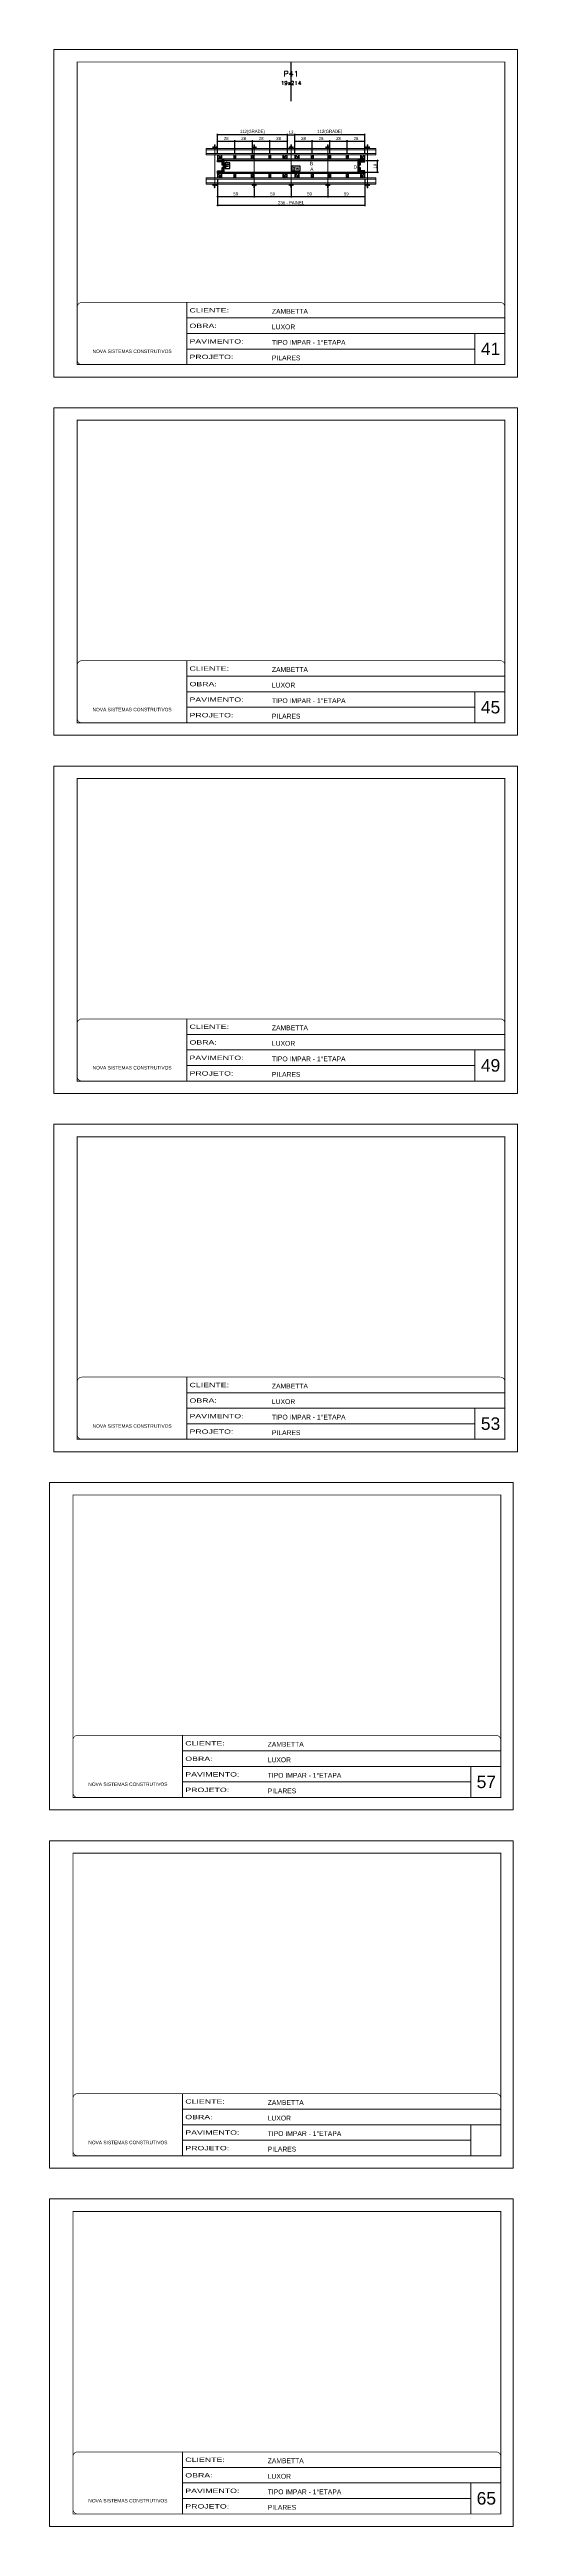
# Model space of a CAD drawing. Extents: x 14400 to 24104, y -21631 to 6985.
# Drawn here: x 14400 to 15898, y -12442 to -4501 of the extents above; entities that cross this region are included whole.
import ezdxf
from ezdxf.enums import TextEntityAlignment as Align

# ---------------------------------------------------------------- set-up
doc = ezdxf.new("R2010")
doc.units = 0
for name, pattern in [('CONTINUO', [0]), ('DASHED', [0.75, 0.5, -0.25]), ('HIDDEN', [0.375, 0.25, -0.125])]:
    doc.linetypes.add(name, pattern=pattern)
for name, color, linetype, lineweight in [('CARIMBO', 255, 'Continuous', 9), ('Folhas', 255, 'Continuous', 9), ('Hachura', 251, 'Continuous', 9), ('Madeira', 126, 'Continuous', 18), ('Perfil Metálico', 224, 'Continuous', 18), ('SARRAFO DE PRESSAO', 251, 'DASHED', 9), ('Texto Seção', 7, 'Continuous', 15)]:
    doc.layers.add(name, color=color, linetype=linetype, lineweight=lineweight)
for name, color, linetype in [('CHAPA', 1, 'Continuous'), ('COTA', 241, 'Continuous'), ('SARRAFO', 251, 'Continuous'), ('Texto de Titulo', 7, 'Continuous'), ('Texto Qtd Sarr', 242, 'Continuous'), ('TEXTO_GERAL', 7, 'Continuous')]:
    doc.layers.add(name, color=color, linetype=linetype)
doc.styles.add('ARIAL', font='arial.ttf')
doc.styles.add('COTA TECNICA 2X', font='techl___.ttf', dxfattribs={"height": 10})
doc.styles.add('ROMANS', font='romans.shx')
doc.styles.add('Tecnologia', font='')
doc.styles.get('Tecnologia').set_extended_font_data('Forgotten Futurist')
doc.dimstyles.new('SECAO PILAR', dxfattribs={"dimtxt": 10, "dimasz": 3, "dimexe": 3, "dimexo": 3, "dimgap": 3, "dimtad": 1, "dimdec": 1, "dimlfac": 0.5, "dimzin": 12, "dimdsep": 46, "dimtxsty": 'COTA TECNICA 2X', "dimblk1": 'OBLIQUE', "dimblk2": 'OBLIQUE', "dimsah": 1, "dimcen": 0.9, "dimclrd": 256, "dimclre": 256, "dimclrt": 256, "dimadec": 1, "dimazin": 3, "dimtfac": 1, "dimtdec": 1, "dimtmove": 0, "dimatfit": 3, "dimfxl": 1, "dimtolj": 1, "dimtzin": 12, "dimarcsym": 0})
doc.dimstyles.new('SECÇÃO 2', dxfattribs={"dimtxt": 7, "dimasz": 6, "dimexe": 0.18, "dimexo": 2, "dimgap": -4, "dimtad": 3, "dimdec": 1, "dimlfac": 0.5, "dimzin": 12, "dimdsep": 46, "dimtxsty": 'ROMANS', "dimblk": 'ARCHTICK', "dimcen": 0.09, "dimse1": 1, "dimse2": 1, "dimsd1": 1, "dimsd2": 1, "dimclrd": 180, "dimclre": 5, "dimclrt": 1, "dimadec": 0, "dimazin": 3, "dimtfac": 1, "dimtdec": 1, "dimtofl": 0, "dimtmove": 0, "dimatfit": 3, "dimldrblk": 'ARCHTICK', "dimfxl": 1, "dimtolj": 1, "dimtzin": 0, "dimarcsym": 0})

# ---------------------------------------------------------------- blocks, each defined once
blk = doc.blocks.new('9999999999')
at = {"color": 30, "linetype": 'CONTINUO'}
for p, q in [((98564.6, 34230.2), (98564.6, 34429.4)), ((98564.6, 34379.6), (99584, 34379.6)), ((98564.6, 34329.8), (99488, 34329.8)), ((99584, 34329.8), (99488, 34329.8)), ((99488, 34329.8), (99488, 34230.2)), ((98564.6, 34280), (99488, 34280))]:
    blk.add_line(p, q, dxfattribs=at)
at = {"color": 30, "linetype": 'CONTINUO', "const_width": 2}
blk.add_lwpolyline([(99584, 34230.2), (99584, 34414.4, 0.414214), (99569, 34429.4), (98229, 34429.4, 0.414214), (98214, 34414.4), (98214, 34245.2, 0.414214), (98229, 34230.2), (99584, 34230.2)], format="xyb", dxfattribs=at)
at = {"layer": 'Folhas'}
blk.add_lwpolyline([(98139, 34190.2), (99624, 34190.2), (99624, 35240.2), (98139, 35240.2)], close=True, dxfattribs=at)
at = {"layer": 'Folhas', "color": 30, "const_width": 3}
blk.add_lwpolyline([(98214, 34230.2), (99584, 34230.2), (99584, 35200.2), (98214, 35200.2)], close=True, dxfattribs=at)
at = {"color": 7, "linetype": 'Continuous', "ltscale": 5, "style": 'ARIAL'}
for s, height, p in [('ZAMBETTA', 15.48, (98837.7, 34393.1)), ('TIPO IMPAR - 1°ETAPA', 15.483, (98837.7, 34293.5)), ('LUXOR', 15.48, (98837.7, 34343.3)), ('NOVA SISTEMAS CONSTRUTIVOS', 11.059, (98263.2, 34267.2)), ('PILARES', 15.48, (98837.7, 34243.7))]:
    blk.add_text(s, height=height, dxfattribs=at).set_placement(p)
at = {"layer": 'Folhas', "color": 7, "style": 'Tecnologia', "width": 1.5}
for s, p in [('CLIENTE:', (98573.7, 34397.2)), ('OBRA:', (98573.7, 34347.3)), ('PAVIMENTO:', (98573.7, 34297.5)), ('PROJETO:', (98573.7, 34247.7))]:
    blk.add_text(s, height=14, dxfattribs=at).set_placement(p)
blk = doc.blocks.new('*D1598')
at = {"layer": 'COTA', "color": 180, "lineweight": -2, "transparency": 16777216}
for p, q in [((14976.9, -4864.2), (14961.9, -4864.2)), ((14961.9, -4864.2), (14961.9, -4882.2)), ((14961.9, -4882.2), (14976.9, -4882.2)), ((14976.9, -4882.2), (14976.9, -4864.2))]:
    blk.add_line(p, q, dxfattribs=at)
at = {"layer": 'Defpoints', "color": 0, "transparency": 16777216}
for p in [(14976.8, -4856.3), (14976.8, -4894.3), (14980.9, -4894.3)]:
    blk.add_point(p, dxfattribs=at)
at = {"layer": 'COTA', "color": 1, "transparency": 16777216, "insert": (14969.4, -4873.2), "char_height": 7, "attachment_point": 5, "rotation": 90, "style": 'ROMANS'}
blk.add_mtext('\\A1;19', dxfattribs=at)
blk = doc.blocks.new('_ArchTick')
at = {"color": 0, "linetype": 'ByBlock', "const_width": 0.15}
blk.add_lwpolyline([(-0.5, -0.5), (0.5, 0.5)], dxfattribs=at)
blk = doc.blocks.new('*D1599')
at = {"layer": 'COTA', "color": 180, "lineweight": -2, "transparency": 16777216}
for p, q in [((15202.1, -4875.3), (15175.8, -4875.3)), ((15175.8, -4875.3), (15175.8, -4890.3)), ((15175.8, -4890.3), (15202.1, -4890.3)), ((15202.1, -4890.3), (15202.1, -4875.3))]:
    blk.add_line(p, q, dxfattribs=at)
at = {"layer": 'Defpoints', "color": 0, "transparency": 16777216}
for p in [(14959.5, -4894.3), (15387.5, -4894.3), (15387.5, -4894.3)]:
    blk.add_point(p, dxfattribs=at)
at = {"layer": 'COTA', "color": 1, "transparency": 16777216, "insert": (15189, -4882.8), "char_height": 7, "attachment_point": 5, "style": 'ROMANS'}
blk.add_mtext('\\A1;214', dxfattribs=at)
blk = doc.blocks.new('_Oblique')
at = {"color": 0, "linetype": 'ByBlock', "lineweight": -2}
blk.add_line((-0.5, -0.5), (0.5, 0.5), dxfattribs=at)
blk = doc.blocks.new('*D1600')
at = {"layer": 'COTA', "lineweight": -2, "transparency": 16777216}
for p, q in [((14937.5, -4915.3), (14937.5, -5003.4)), ((15409.5, -4915.2), (15409.5, -5003.4)), ((14937.5, -5000.4), (15409.5, -5000.4))]:
    blk.add_line(p, q, dxfattribs=at)
at = {"layer": 'Defpoints', "color": 0, "transparency": 16777216}
for p in [(14937.5, -4912.3), (15409.5, -4912.2), (15409.5, -5000.4)]:
    blk.add_point(p, dxfattribs=at)
at = {"layer": 'COTA', "lineweight": -2, "transparency": 16777216, "xscale": 3, "yscale": 3, "zscale": 3, "rotation": 180}
blk.add_blockref('_Oblique', (14937.5, -5000.4), dxfattribs=at)
at = {"layer": 'COTA', "lineweight": -2, "transparency": 16777216, "xscale": 3, "yscale": 3, "zscale": 3}
blk.add_blockref('_Oblique', (15409.5, -5000.4), dxfattribs=at)
at = {"layer": 'COTA', "transparency": 16777216, "insert": (15173.5, -4992.2), "char_height": 10, "attachment_point": 5, "style": 'COTA TECNICA 2X'}
blk.add_mtext('\\A1;236 - PAINEL', dxfattribs=at)
blk = doc.blocks.new('*D1601')
at = {"layer": 'COTA', "lineweight": -2, "transparency": 16777216}
for p, q in [((14937.5, -4915.3), (14937.5, -4975)), ((14937.5, -4972), (15055.5, -4972)), ((15055.5, -4947), (15055.5, -4975))]:
    blk.add_line(p, q, dxfattribs=at)
at = {"layer": 'Defpoints', "color": 0, "transparency": 16777216}
for p in [(14937.5, -4912.3), (15055.5, -4944), (15055.5, -4972)]:
    blk.add_point(p, dxfattribs=at)
at = {"layer": 'COTA', "lineweight": -2, "transparency": 16777216, "xscale": 3, "yscale": 3, "zscale": 3, "rotation": 180}
blk.add_blockref('_Oblique', (14937.5, -4972), dxfattribs=at)
at = {"layer": 'COTA', "lineweight": -2, "transparency": 16777216, "xscale": 3, "yscale": 3, "zscale": 3}
blk.add_blockref('_Oblique', (15055.5, -4972), dxfattribs=at)
at = {"layer": 'COTA', "transparency": 16777216, "insert": (14996.5, -4963.9), "char_height": 10, "attachment_point": 5, "style": 'COTA TECNICA 2X'}
blk.add_mtext('\\A1;59', dxfattribs=at)
blk = doc.blocks.new('*D1602')
at = {"layer": 'COTA', "lineweight": -2, "transparency": 16777216}
for p, q in [((15409.5, -4915.3), (15409.5, -4975)), ((15291.5, -4947), (15291.5, -4975)), ((15291.5, -4972), (15409.5, -4972))]:
    blk.add_line(p, q, dxfattribs=at)
at = {"layer": 'Defpoints', "color": 0, "transparency": 16777216}
for p in [(15409.5, -4912.3), (15291.5, -4944), (15409.5, -4972)]:
    blk.add_point(p, dxfattribs=at)
at = {"layer": 'COTA', "lineweight": -2, "transparency": 16777216, "xscale": 3, "yscale": 3, "zscale": 3, "rotation": 180}
blk.add_blockref('_Oblique', (15291.5, -4972), dxfattribs=at)
at = {"layer": 'COTA', "lineweight": -2, "transparency": 16777216, "xscale": 3, "yscale": 3, "zscale": 3}
blk.add_blockref('_Oblique', (15409.5, -4972), dxfattribs=at)
at = {"layer": 'COTA', "transparency": 16777216, "insert": (15350.5, -4963.9), "char_height": 10, "attachment_point": 5, "style": 'COTA TECNICA 2X'}
blk.add_mtext('\\A1;59', dxfattribs=at)
blk = doc.blocks.new('C')
at = {"layer": 'Hachura', "color": 0}
for p, q in [((0, 3.2), (0, -3.2)), ((0.4, 3.2), (0, 3.2)), ((0.5, 3.2), (0, 3.2)), ((0.5, 3), (0, 3)), ((0.5, 2.9), (0, 2.9)), ((0, 2.7), (0, -1.2)), ((0.5, 2.6), (0, 2.6)), ((0.5, 2.2), (0, 2.2)), ((0.5, 1.5), (0, 1.5)), ((0.4, 0.5), (0.2, 0.5)), ((0.4, -3.2), (0.4, 3.2)), ((0.4, 3.2), (2.6, 3.2)), ((1.7, 1), (0.4, 1)), ((1.5, 0.1), (0.4, 0.1)), ((1.4, 1.9), (1.4, 1)), ((2.6, 2.4), (1.5, 2.1)), ((1.7, -1), (1.7, 1)), ((1.7, 1), (1.7, 0.8)), ((1.7, 1), (1.7, 0.8)), ((1.7, 0.8), (3.4, 0.8)), ((3.4, 0.4), (1.7, 0.4)), ((2.6, 3.2), (2.6, 2.4)), ((3.3, 0.8), (3.3, -0.8)), ((3.4, 0.8), (3.4, -0.8)), ((3.7, 0.4), (3.4, 0.4)), ((3.8, -0.5), (3.4, 0.4)), ((3.4, 0.1), (3.7, -0.6)), ((3.7, 0.5), (4.3, -0.6)), ((3.7, 0.4), (4.2, -0.5)), ((4.4, -0.6), (3.8, 0.5)), ((4.2, 0.4), (3.9, 0.4)), ((4.4, -0.5), (3.9, 0.4)), ((4.2, 0.4), (4.3, 0.4)), ((4.3, 0.5), (4.8, -0.6)), ((4.3, 0.4), (4.7, -0.5)), ((5, -0.6), (4.4, 0.5)), ((4.5, 0.4), (4.8, 0.4)), ((5, -0.5), (4.5, 0.4)), ((4.8, 0.4), (5.3, -0.5)), ((4.9, 0.5), (5.4, -0.6)), ((5.5, -0.6), (5, 0.5)), ((5.6, -0.5), (5.1, 0.4)), ((5.4, 0.4), (5.1, 0.4)), ((5.6, -0.5), (5.1, 0.4)), ((5.4, 0.4), (5.7, -0.2)), ((5.5, 0.5), (5.7, -0.1)), ((5.7, 0.2), (5.6, 0.5)), ((5.7, 0.3), (5.7, 0.4)), ((5.7, 0.4), (5.7, 0.4)), ((5.7, 0.4), (5.9, 0.3)), ((5.7, 0.4), (5.7, -0.5)), ((5.9, -0.4), (5.9, 0.3)), ((0.4, 0), (0, 0)), ((0.5, -1.5), (0, -1.5)), ((0.5, -2.2), (0, -2.2)), ((0.5, -2.6), (0, -2.6)), ((0.5, -2.9), (0, -2.9)), ((0.5, -3), (0, -3)), ((0, -3.2), (2.6, -3.2)), ((0.5, -3.2), (0, -3.2)), ((0.1, -0.5), (0.3, -0.5)), ((0.3, -0.5), (0.4, -0.5)), ((0.4, 0), (0.4, -1)), ((0.4, -0.2), (1.5, -0.2)), ((0.4, -0.6), (0.4, -0.3)), ((0.4, -3.2), (0.4, -0.6)), ((0.4, -1), (1.7, -1)), ((1.4, -1.9), (1.4, -1)), ((2.6, -2.4), (1.5, -2.1)), ((3.4, -0.3), (1.7, -0.3)), ((3.4, -0.8), (1.7, -0.8)), ((2.6, -3.2), (2.6, -2.4)), ((3.4, -0.1), (3.6, -0.5)), ((3.4, -0.5), (3.6, -0.5)), ((3.8, -0.5), (4.2, -0.5)), ((4.4, -0.5), (4.7, -0.5)), ((4.6, -0.5), (4.7, -0.5)), ((5, -0.5), (5.3, -0.5)), ((5.6, -0.5), (5.7, -0.5)), ((5.7, -0.5), (5.9, -0.4)), ((5.7, -0.5), (5.7, -0.5))]:
    blk.add_line(p, q, dxfattribs=at)
for centre, radius, start, end in [((1.5, 1.9), 0.161, 104.7436, 180), ((1.4, 0), 0.129, 272.695, 87.305), ((3.8, 0.4), 0.143, 25.5688, 154.4312), ((4.4, 0.4), 0.143, 25.5688, 154.4312), ((5, 0.4), 0.143, 25.5688, 154.4312), ((5.5, 0.4), 0.143, 25.5688, 154.4312), ((0.2, -0.4), 0.174, 221.744, 317.8592), ((1.5, -1.9), 0.161, 180, 255.2564), ((3.7, -0.4), 0.174, 222.1408, 318.256), ((4.3, -0.4), 0.174, 222.1408, 318.256), ((4.9, -0.4), 0.174, 222.1408, 318.256), ((5.4, -0.4), 0.174, 222.1408, 318.256), ((5.6, -0.4), 0.174, 317.8592, 318.256)]:
    blk.add_arc(centre, radius, start, end, dxfattribs=at)
blk = doc.blocks.new('*D1611')
at = {"layer": 'COTA', "lineweight": -2, "transparency": 16777216}
for p, q in [((15173.5, -4947), (15173.5, -4975)), ((15173.5, -4972), (15291.5, -4972)), ((15291.5, -4947), (15291.5, -4975))]:
    blk.add_line(p, q, dxfattribs=at)
at = {"layer": 'Defpoints', "color": 0, "transparency": 16777216}
for p in [(15173.5, -4944), (15291.5, -4944), (15291.5, -4972)]:
    blk.add_point(p, dxfattribs=at)
at = {"layer": 'COTA', "lineweight": -2, "transparency": 16777216, "xscale": 3, "yscale": 3, "zscale": 3, "rotation": 180}
blk.add_blockref('_Oblique', (15173.5, -4972), dxfattribs=at)
at = {"layer": 'COTA', "lineweight": -2, "transparency": 16777216, "xscale": 3, "yscale": 3, "zscale": 3}
blk.add_blockref('_Oblique', (15291.5, -4972), dxfattribs=at)
at = {"layer": 'COTA', "transparency": 16777216, "insert": (15232.5, -4963.9), "char_height": 10, "attachment_point": 5, "style": 'COTA TECNICA 2X'}
blk.add_mtext('\\A1;59', dxfattribs=at)
blk = doc.blocks.new('*D1612')
at = {"layer": 'COTA', "lineweight": -2, "transparency": 16777216}
for p, q in [((15412.5, -4856.3), (15453.8, -4856.3)), ((15412.5, -4894.3), (15453.8, -4894.3)), ((15450.8, -4894.3), (15450.8, -4856.3))]:
    blk.add_line(p, q, dxfattribs=at)
at = {"layer": 'Defpoints', "color": 0, "transparency": 16777216}
for p in [(15409.5, -4856.3), (15409.5, -4894.3), (15450.8, -4856.3)]:
    blk.add_point(p, dxfattribs=at)
at = {"layer": 'COTA', "lineweight": -2, "transparency": 16777216, "xscale": 3, "yscale": 3, "zscale": 3}
for p, rotation in [((15450.8, -4856.3), 90), ((15450.8, -4894.3), 270)]:
    blk.add_blockref('_Oblique', p, dxfattribs=dict(at, rotation=rotation))
at = {"layer": 'COTA', "transparency": 16777216, "insert": (15442.7, -4875.3), "char_height": 10, "attachment_point": 5, "rotation": 90, "style": 'COTA TECNICA 2X'}
blk.add_mtext('\\A1;19', dxfattribs=at)
blk = doc.blocks.new('*D1613')
at = {"layer": 'COTA', "lineweight": -2, "transparency": 16777216}
for p, q in [((15055.5, -4947), (15055.5, -4975)), ((15055.5, -4972), (15173.5, -4972)), ((15173.5, -4947), (15173.5, -4975))]:
    blk.add_line(p, q, dxfattribs=at)
at = {"layer": 'Defpoints', "color": 0, "transparency": 16777216}
for p in [(15055.5, -4944), (15173.5, -4944), (15173.5, -4972)]:
    blk.add_point(p, dxfattribs=at)
at = {"layer": 'COTA', "lineweight": -2, "transparency": 16777216, "xscale": 3, "yscale": 3, "zscale": 3, "rotation": 180}
blk.add_blockref('_Oblique', (15055.5, -4972), dxfattribs=at)
at = {"layer": 'COTA', "lineweight": -2, "transparency": 16777216, "xscale": 3, "yscale": 3, "zscale": 3}
blk.add_blockref('_Oblique', (15173.5, -4972), dxfattribs=at)
at = {"layer": 'COTA', "transparency": 16777216, "insert": (15114.5, -4963.9), "char_height": 10, "attachment_point": 5, "style": 'COTA TECNICA 2X'}
blk.add_mtext('\\A1;59', dxfattribs=at)
blk = doc.blocks.new('PONTALETE')
at = {"layer": 'Madeira'}
for q in [(2.7, 7), (7, 5.8), (7, 1.7)]:
    blk.add_line((0, 0), q, dxfattribs=at)
blk.add_lwpolyline([(0, 0), (7, 0), (7, 7), (0, 7)], close=True, dxfattribs=at)
for centre, radius, start, end in [((2, 0.1), 6.23, 37.2818, 109.0913), ((1.1, 0.9), 3.19, 343.603, 109.9847), ((-0.2, -0.8), 3.09, 14.6322, 86.0383)]:
    blk.add_arc(centre, radius, start, end, dxfattribs=at)
blk = doc.blocks.new('MEIO PONTALETE')
at = {"layer": 'Madeira'}
for q in [(2.7, 7), (3.5, 2.9), (3.5, 0.9)]:
    blk.add_line((0, 0), q, dxfattribs=at)
blk.add_lwpolyline([(0, 0), (3.5, 0), (3.5, 7), (0, 7)], close=True, dxfattribs=at)
for centre, radius, start, end in [((2, 0.1), 6.23, 76.4499, 109.0913), ((1.1, 0.9), 3.19, 40.9063, 109.9847), ((-0.2, -0.8), 3.09, 14.6322, 86.0383)]:
    blk.add_arc(centre, radius, start, end, dxfattribs=at)
blk = doc.blocks.new('*D1603')
at = {"layer": 'COTA', "lineweight": -2, "transparency": 16777216}
for p, q in [((15185.5, -4835.3), (15185.5, -4791.3)), ((15185.5, -4794.3), (15241.5, -4794.3)), ((15241.5, -4835.3), (15241.5, -4791.3))]:
    blk.add_line(p, q, dxfattribs=at)
at = {"layer": 'Defpoints', "color": 0, "transparency": 16777216}
for p in [(15185.5, -4838.3), (15241.5, -4794.3), (15241.5, -4838.3)]:
    blk.add_point(p, dxfattribs=at)
at = {"layer": 'COTA', "lineweight": -2, "transparency": 16777216, "xscale": 3, "yscale": 3, "zscale": 3, "rotation": 180}
blk.add_blockref('_Oblique', (15185.5, -4794.3), dxfattribs=at)
at = {"layer": 'COTA', "lineweight": -2, "transparency": 16777216, "xscale": 3, "yscale": 3, "zscale": 3}
blk.add_blockref('_Oblique', (15241.5, -4794.3), dxfattribs=at)
at = {"layer": 'COTA', "transparency": 16777216, "insert": (15213.5, -4786.2), "char_height": 10, "attachment_point": 5, "style": 'COTA TECNICA 2X'}
blk.add_mtext('\\A1;28', dxfattribs=at)
blk = doc.blocks.new('*D1604')
at = {"layer": 'COTA', "lineweight": -2, "transparency": 16777216}
for p, q in [((15185.5, -4835.3), (15185.5, -4771.1)), ((15409.5, -4774.1), (15185.5, -4774.1)), ((15409.5, -4835.3), (15409.5, -4771.1))]:
    blk.add_line(p, q, dxfattribs=at)
at = {"layer": 'Defpoints', "color": 0, "transparency": 16777216}
for p in [(15185.5, -4774.1), (15185.5, -4838.3), (15409.5, -4838.3)]:
    blk.add_point(p, dxfattribs=at)
at = {"layer": 'COTA', "lineweight": -2, "transparency": 16777216, "xscale": 3, "yscale": 3, "zscale": 3, "rotation": 180}
blk.add_blockref('_Oblique', (15185.5, -4774.1), dxfattribs=at)
at = {"layer": 'COTA', "lineweight": -2, "transparency": 16777216, "xscale": 3, "yscale": 3, "zscale": 3}
blk.add_blockref('_Oblique', (15409.5, -4774.1), dxfattribs=at)
at = {"layer": 'COTA', "transparency": 16777216, "insert": (15297.5, -4764.9), "char_height": 10, "attachment_point": 5, "style": 'COTA TECNICA 2X'}
blk.add_mtext('\\A1;112(GRADE)', dxfattribs=at)
blk = doc.blocks.new('*D1614')
at = {"layer": 'COTA', "lineweight": -2, "transparency": 16777216}
for p, q in [((15241.5, -4835.3), (15241.5, -4791.3)), ((15241.5, -4794.3), (15297.5, -4794.3)), ((15297.5, -4835.3), (15297.5, -4791.3))]:
    blk.add_line(p, q, dxfattribs=at)
at = {"layer": 'Defpoints', "color": 0, "transparency": 16777216}
for p in [(15241.5, -4838.3), (15297.5, -4794.3), (15297.5, -4838.3)]:
    blk.add_point(p, dxfattribs=at)
at = {"layer": 'COTA', "lineweight": -2, "transparency": 16777216, "xscale": 3, "yscale": 3, "zscale": 3, "rotation": 180}
blk.add_blockref('_Oblique', (15241.5, -4794.3), dxfattribs=at)
at = {"layer": 'COTA', "lineweight": -2, "transparency": 16777216, "xscale": 3, "yscale": 3, "zscale": 3}
blk.add_blockref('_Oblique', (15297.5, -4794.3), dxfattribs=at)
at = {"layer": 'COTA', "transparency": 16777216, "insert": (15269.5, -4786.2), "char_height": 10, "attachment_point": 5, "style": 'COTA TECNICA 2X'}
blk.add_mtext('\\A1;28', dxfattribs=at)
blk = doc.blocks.new('*D1615')
at = {"layer": 'COTA', "lineweight": -2, "transparency": 16777216}
for p, q in [((15297.5, -4835.3), (15297.5, -4791.3)), ((15297.5, -4794.3), (15353.5, -4794.3)), ((15353.5, -4835.3), (15353.5, -4791.3))]:
    blk.add_line(p, q, dxfattribs=at)
at = {"layer": 'Defpoints', "color": 0, "transparency": 16777216}
for p in [(15297.5, -4838.3), (15353.5, -4794.3), (15353.5, -4838.3)]:
    blk.add_point(p, dxfattribs=at)
at = {"layer": 'COTA', "lineweight": -2, "transparency": 16777216, "xscale": 3, "yscale": 3, "zscale": 3, "rotation": 180}
blk.add_blockref('_Oblique', (15297.5, -4794.3), dxfattribs=at)
at = {"layer": 'COTA', "lineweight": -2, "transparency": 16777216, "xscale": 3, "yscale": 3, "zscale": 3}
blk.add_blockref('_Oblique', (15353.5, -4794.3), dxfattribs=at)
at = {"layer": 'COTA', "transparency": 16777216, "insert": (15325.5, -4786.2), "char_height": 10, "attachment_point": 5, "style": 'COTA TECNICA 2X'}
blk.add_mtext('\\A1;28', dxfattribs=at)
blk = doc.blocks.new('*D1616')
at = {"layer": 'COTA', "lineweight": -2, "transparency": 16777216}
for p, q in [((15353.5, -4835.3), (15353.5, -4791.3)), ((15353.5, -4794.3), (15409.5, -4794.3)), ((15409.5, -4835.3), (15409.5, -4791.3))]:
    blk.add_line(p, q, dxfattribs=at)
at = {"layer": 'Defpoints', "color": 0, "transparency": 16777216}
for p in [(15353.5, -4838.3), (15409.5, -4794.3), (15409.5, -4838.3)]:
    blk.add_point(p, dxfattribs=at)
at = {"layer": 'COTA', "lineweight": -2, "transparency": 16777216, "xscale": 3, "yscale": 3, "zscale": 3, "rotation": 180}
blk.add_blockref('_Oblique', (15353.5, -4794.3), dxfattribs=at)
at = {"layer": 'COTA', "lineweight": -2, "transparency": 16777216, "xscale": 3, "yscale": 3, "zscale": 3}
blk.add_blockref('_Oblique', (15409.5, -4794.3), dxfattribs=at)
at = {"layer": 'COTA', "transparency": 16777216, "insert": (15381.5, -4786.2), "char_height": 10, "attachment_point": 5, "style": 'COTA TECNICA 2X'}
blk.add_mtext('\\A1;28', dxfattribs=at)
blk = doc.blocks.new('*D1605')
at = {"layer": 'COTA', "lineweight": -2, "transparency": 16777216}
for p, q in [((14937.5, -4835.3), (14937.5, -4791.3)), ((14937.5, -4794.3), (14993.5, -4794.3)), ((14993.5, -4835.3), (14993.5, -4791.3))]:
    blk.add_line(p, q, dxfattribs=at)
at = {"layer": 'Defpoints', "color": 0, "transparency": 16777216}
for p in [(14937.5, -4838.3), (14993.5, -4794.3), (14993.5, -4838.3)]:
    blk.add_point(p, dxfattribs=at)
at = {"layer": 'COTA', "lineweight": -2, "transparency": 16777216, "xscale": 3, "yscale": 3, "zscale": 3, "rotation": 180}
blk.add_blockref('_Oblique', (14937.5, -4794.3), dxfattribs=at)
at = {"layer": 'COTA', "lineweight": -2, "transparency": 16777216, "xscale": 3, "yscale": 3, "zscale": 3}
blk.add_blockref('_Oblique', (14993.5, -4794.3), dxfattribs=at)
at = {"layer": 'COTA', "transparency": 16777216, "insert": (14965.5, -4786.2), "char_height": 10, "attachment_point": 5, "style": 'COTA TECNICA 2X'}
blk.add_mtext('\\A1;28', dxfattribs=at)
blk = doc.blocks.new('*D1606')
at = {"layer": 'COTA', "lineweight": -2, "transparency": 16777216}
for p, q in [((14937.5, -4835.3), (14937.5, -4771.1)), ((15161.5, -4774.1), (14937.5, -4774.1)), ((15161.5, -4835.3), (15161.5, -4771.1))]:
    blk.add_line(p, q, dxfattribs=at)
at = {"layer": 'Defpoints', "color": 0, "transparency": 16777216}
for p in [(14937.5, -4774.1), (14937.5, -4838.3), (15161.5, -4838.3)]:
    blk.add_point(p, dxfattribs=at)
at = {"layer": 'COTA', "lineweight": -2, "transparency": 16777216, "xscale": 3, "yscale": 3, "zscale": 3, "rotation": 180}
blk.add_blockref('_Oblique', (14937.5, -4774.1), dxfattribs=at)
at = {"layer": 'COTA', "lineweight": -2, "transparency": 16777216, "xscale": 3, "yscale": 3, "zscale": 3}
blk.add_blockref('_Oblique', (15161.5, -4774.1), dxfattribs=at)
at = {"layer": 'COTA', "transparency": 16777216, "insert": (15049.5, -4764.9), "char_height": 10, "attachment_point": 5, "style": 'COTA TECNICA 2X'}
blk.add_mtext('\\A1;112(GRADE)', dxfattribs=at)
blk = doc.blocks.new('*D1617')
at = {"layer": 'COTA', "lineweight": -2, "transparency": 16777216}
for p, q in [((14993.5, -4835.3), (14993.5, -4791.3)), ((14993.5, -4794.3), (15049.5, -4794.3)), ((15049.5, -4835.3), (15049.5, -4791.3))]:
    blk.add_line(p, q, dxfattribs=at)
at = {"layer": 'Defpoints', "color": 0, "transparency": 16777216}
for p in [(14993.5, -4838.3), (15049.5, -4794.3), (15049.5, -4838.3)]:
    blk.add_point(p, dxfattribs=at)
at = {"layer": 'COTA', "lineweight": -2, "transparency": 16777216, "xscale": 3, "yscale": 3, "zscale": 3, "rotation": 180}
blk.add_blockref('_Oblique', (14993.5, -4794.3), dxfattribs=at)
at = {"layer": 'COTA', "lineweight": -2, "transparency": 16777216, "xscale": 3, "yscale": 3, "zscale": 3}
blk.add_blockref('_Oblique', (15049.5, -4794.3), dxfattribs=at)
at = {"layer": 'COTA', "transparency": 16777216, "insert": (15021.5, -4786.2), "char_height": 10, "attachment_point": 5, "style": 'COTA TECNICA 2X'}
blk.add_mtext('\\A1;28', dxfattribs=at)
blk = doc.blocks.new('*D1618')
at = {"layer": 'COTA', "lineweight": -2, "transparency": 16777216}
for p, q in [((15049.5, -4835.3), (15049.5, -4791.3)), ((15049.5, -4794.3), (15105.5, -4794.3)), ((15105.5, -4835.3), (15105.5, -4791.3))]:
    blk.add_line(p, q, dxfattribs=at)
at = {"layer": 'Defpoints', "color": 0, "transparency": 16777216}
for p in [(15049.5, -4838.3), (15105.5, -4794.3), (15105.5, -4838.3)]:
    blk.add_point(p, dxfattribs=at)
at = {"layer": 'COTA', "lineweight": -2, "transparency": 16777216, "xscale": 3, "yscale": 3, "zscale": 3, "rotation": 180}
blk.add_blockref('_Oblique', (15049.5, -4794.3), dxfattribs=at)
at = {"layer": 'COTA', "lineweight": -2, "transparency": 16777216, "xscale": 3, "yscale": 3, "zscale": 3}
blk.add_blockref('_Oblique', (15105.5, -4794.3), dxfattribs=at)
at = {"layer": 'COTA', "transparency": 16777216, "insert": (15077.5, -4786.2), "char_height": 10, "attachment_point": 5, "style": 'COTA TECNICA 2X'}
blk.add_mtext('\\A1;28', dxfattribs=at)
blk = doc.blocks.new('*D1619')
at = {"layer": 'COTA', "lineweight": -2, "transparency": 16777216}
for p, q in [((15105.5, -4835.3), (15105.5, -4791.3)), ((15105.5, -4794.3), (15161.5, -4794.3)), ((15161.5, -4835.3), (15161.5, -4791.3))]:
    blk.add_line(p, q, dxfattribs=at)
at = {"layer": 'Defpoints', "color": 0, "transparency": 16777216}
for p in [(15105.5, -4838.3), (15161.5, -4794.3), (15161.5, -4838.3)]:
    blk.add_point(p, dxfattribs=at)
at = {"layer": 'COTA', "lineweight": -2, "transparency": 16777216, "xscale": 3, "yscale": 3, "zscale": 3, "rotation": 180}
blk.add_blockref('_Oblique', (15105.5, -4794.3), dxfattribs=at)
at = {"layer": 'COTA', "lineweight": -2, "transparency": 16777216, "xscale": 3, "yscale": 3, "zscale": 3}
blk.add_blockref('_Oblique', (15161.5, -4794.3), dxfattribs=at)
at = {"layer": 'COTA', "transparency": 16777216, "insert": (15133.5, -4786.2), "char_height": 10, "attachment_point": 5, "style": 'COTA TECNICA 2X'}
blk.add_mtext('\\A1;28', dxfattribs=at)
blk = doc.blocks.new('*D1620')
at = {"layer": 'COTA', "lineweight": -2, "transparency": 16777216}
for p, q in [((15161.5, -4835.3), (15161.5, -4771.1)), ((15161.5, -4774.1), (15185.5, -4774.1)), ((15185.5, -4835.3), (15185.5, -4771.1))]:
    blk.add_line(p, q, dxfattribs=at)
at = {"layer": 'Defpoints', "color": 0, "transparency": 16777216}
for p in [(15161.5, -4838.3), (15185.5, -4774.1), (15185.5, -4838.3)]:
    blk.add_point(p, dxfattribs=at)
at = {"layer": 'COTA', "lineweight": -2, "transparency": 16777216, "xscale": 3, "yscale": 3, "zscale": 3, "rotation": 180}
blk.add_blockref('_Oblique', (15161.5, -4774.1), dxfattribs=at)
at = {"layer": 'COTA', "lineweight": -2, "transparency": 16777216, "xscale": 3, "yscale": 3, "zscale": 3}
blk.add_blockref('_Oblique', (15185.5, -4774.1), dxfattribs=at)
at = {"layer": 'COTA', "transparency": 16777216, "insert": (15173.5, -4766.1), "char_height": 10, "attachment_point": 5, "style": 'COTA TECNICA 2X'}
blk.add_mtext('\\A1;12', dxfattribs=at)
blk = doc.blocks.new('titulo1')
at = {"layer": 'Defpoints', "color": 252, "linetype": 'HIDDEN', "ltscale": 2}
blk.add_line((0, 0), (0, 125), dxfattribs=at)
at = {"layer": 'Defpoints', "style": 'ROMANS', "oblique": 15}
blk.add_attdef('FOLHA', text='', height=10, dxfattribs=at).set_placement((0, 15.6), align=Align.MIDDLE_CENTER)
at = {"layer": 'Texto Qtd Sarr', "color": 3, "style": 'ROMANS', "oblique": 15}
for tag, height, p in [('TITULO', 17, (0, 71.4)), ('SEÇÃO', 12, (0, 41.5))]:
    blk.add_attdef(tag, text='', height=height, dxfattribs=at).set_placement(p, align=Align.MIDDLE_CENTER)

msp = doc.modelspace()

# ---------------------------------------------------------------- hatches: boundary and pattern name
at = {"layer": 'Hachura'}
h = msp.add_hatch(color=256, dxfattribs=at)
h.dxf.hatch_style = 1
h.paths.add_polyline_path([(15409.47, -4856.28), (15409.47, -4852.28), (14937.47, -4852.28), (14937.47, -4856.28)])
h = msp.add_hatch(dxfattribs=at)
h.set_pattern_fill('ANSI31', color=256, scale=0.5, angle=180, style=0)
h.set_pattern_definition([(225, (5813.515, -27752.084), (1.12253202, -1.12253202), [])])
h.paths.add_polyline_path([(14951.47, -4860.68), (14951.47, -4856.28), (14937.47, -4856.28), (14937.47, -4860.68)])
h = msp.add_hatch(dxfattribs=at)
h.set_pattern_fill('ANSI31', color=256, scale=0.5, angle=180, style=0)
h.set_pattern_definition([(225, (5813.515, -27785.684), (1.12253202, -1.12253202), [])])
h.paths.add_polyline_path([(14951.47, -4894.28), (14951.47, -4889.88), (14937.47, -4889.88), (14937.47, -4894.28)])
h = msp.add_hatch(color=256, dxfattribs=at)
h.dxf.hatch_style = 1
h.paths.add_polyline_path([(15409.47, -4894.28), (15409.47, -4898.28), (14937.47, -4898.28), (14937.47, -4894.28)])
h = msp.add_hatch(dxfattribs=at)
h.set_pattern_fill('ANSI31', color=256, scale=0.5, angle=270, style=0)
h.set_pattern_definition([(315, (37847.275, -14359.2276), (1.12253202, 1.12253202), [])])
h.paths.add_polyline_path([(14955.87, -4870.28), (14951.47, -4870.28), (14951.47, -4856.28), (14955.87, -4856.28)])
h = msp.add_hatch(dxfattribs=at)
h.set_pattern_fill('ANSI31', color=256, scale=0.5, angle=270, style=0)
h.set_pattern_definition([(315, (37847.275, -14383.2276), (1.12253202, 1.12253202), [])])
h.paths.add_polyline_path([(14955.87, -4894.28), (14951.47, -4894.28), (14951.47, -4880.28), (14955.87, -4880.28)])
h = msp.add_hatch(color=256, dxfattribs=at)
h.dxf.hatch_style = 1
h.paths.add_polyline_path([(14955.87, -4894.28), (14959.47, -4894.28), (14959.47, -4856.28), (14955.87, -4856.28)])
h = msp.add_hatch(color=256, dxfattribs=at)
h.dxf.hatch_style = 1
h.paths.add_polyline_path([(15387.47, -4894.28), (15391.07, -4894.28), (15391.07, -4856.28), (15387.47, -4856.28)])
h = msp.add_hatch(dxfattribs=at)
h.set_pattern_fill('ANSI31', color=256, scale=0.5, angle=270, style=0)
h.set_pattern_definition([(315, (38286.875, -14359.2276), (1.12253202, 1.12253202), [])])
h.paths.add_polyline_path([(15395.47, -4870.28), (15391.07, -4870.28), (15391.07, -4856.28), (15395.47, -4856.28)])
h = msp.add_hatch(dxfattribs=at)
h.set_pattern_fill('ANSI31', color=256, scale=0.5, angle=270, style=0)
h.set_pattern_definition([(315, (38286.875, -14383.2276), (1.12253202, 1.12253202), [])])
h.paths.add_polyline_path([(15395.47, -4894.28), (15391.07, -4894.28), (15391.07, -4880.28), (15395.47, -4880.28)])
h = msp.add_hatch(dxfattribs=at)
h.set_pattern_fill('ANSI31', color=256, scale=0.5, angle=180, style=0)
h.set_pattern_definition([(225, (6271.515, -27785.684), (1.12253202, -1.12253202), [])])
h.paths.add_polyline_path([(15409.47, -4856.28), (15409.47, -4860.68), (15395.47, -4860.68), (15395.47, -4856.28)])
h = msp.add_hatch(dxfattribs=at)
h.set_pattern_fill('ANSI31', color=256, scale=0.5, angle=180, style=0)
h.set_pattern_definition([(225, (5906.515, -27785.684), (1.12253202, -1.12253202), [])])
h.paths.add_polyline_path([(15395.47, -4894.28), (15395.47, -4889.88), (15409.47, -4889.88), (15409.47, -4894.28)])

# ---------------------------------------------------------------- linework, layer by layer
at = {"layer": 'CHAPA'}
for points in [[(15409.47, -4856.28), (15409.47, -4852.28), (14937.47, -4852.28), (14937.47, -4856.28)], [(15409.47, -4894.28), (15409.47, -4898.28), (14937.47, -4898.28), (14937.47, -4894.28)], [(14955.87, -4894.28), (14959.47, -4894.28), (14959.47, -4856.28), (14955.87, -4856.28)], [(15387.47, -4894.28), (15391.07, -4894.28), (15391.07, -4856.28), (15387.47, -4856.28)]]:
    msp.add_lwpolyline(points, close=True, dxfattribs=at)
at = {"layer": 'Hachura'}
for p, q in [((14928.78, -4943.05), (14928.78, -4811.31)), ((15055.47, -4943.05), (15055.47, -4811.31)), ((15173.47, -4943.05), (15173.47, -4811.31)), ((15291.47, -4943.05), (15291.47, -4811.31)), ((15417.86, -4943.05), (15417.86, -4811.31))]:
    msp.add_line(p, q, dxfattribs=at)
at = {"layer": 'Madeira'}
for points in [[(14937.47, -4852.27), (14937.48, -4838.27), (15161.48, -4838.28), (15161.46, -4852.28)], [(15185.47, -4852.27), (15185.49, -4838.27), (15409.48, -4838.28), (15409.47, -4852.28)], [(14937.45, -4912.26), (14937.47, -4898.26), (15161.46, -4898.26), (15161.44, -4912.26)], [(15185.46, -4912.26), (15185.47, -4898.26), (15409.47, -4898.26), (15409.45, -4912.26)]]:
    msp.add_lwpolyline(points, close=True, dxfattribs=at)
at = {"layer": 'Perfil Metálico'}
for p, q in [((15445.18, -4822.34), (14901.75, -4822.34)), ((15445.18, -4834.34), (14901.75, -4834.34)), ((15445.18, -4916.28), (14901.75, -4916.28)), ((15445.18, -4928.28), (14901.75, -4928.28))]:
    msp.add_line(p, q, dxfattribs=at)
for points in [[(15445.18, -4838.28), (15445.18, -4818.28), (14901.75, -4818.34), (14901.75, -4838.34)], [(14901.75, -4912.28), (14901.75, -4932.28), (15445.18, -4932.22), (15445.18, -4912.22)]]:
    msp.add_lwpolyline(points, close=True, dxfattribs=at)
at = {"layer": 'SARRAFO'}
for points in [[(14937.47, -4856.28), (14951.47, -4856.28), (14951.47, -4860.68), (14937.47, -4860.68)], [(14937.47, -4856.28), (14951.47, -4856.28), (14951.47, -4860.68), (14937.47, -4860.68)], [(14937.47, -4889.88), (14951.47, -4889.88), (14951.47, -4894.28), (14937.47, -4894.28)], [(14937.47, -4889.88), (14951.47, -4889.88), (14951.47, -4894.28), (14937.47, -4894.28)], [(14951.47, -4856.28), (14951.47, -4870.28), (14955.87, -4870.28), (14955.87, -4856.28)], [(14951.47, -4856.28), (14951.47, -4870.28), (14955.87, -4870.28), (14955.87, -4856.28)], [(14951.47, -4880.28), (14951.47, -4894.28), (14955.87, -4894.28), (14955.87, -4880.28)], [(14951.47, -4880.28), (14951.47, -4894.28), (14955.87, -4894.28), (14955.87, -4880.28)], [(15391.07, -4856.28), (15391.07, -4870.28), (15395.47, -4870.28), (15395.47, -4856.28)], [(15391.07, -4856.28), (15391.07, -4870.28), (15395.47, -4870.28), (15395.47, -4856.28)], [(15391.07, -4880.28), (15391.07, -4894.28), (15395.47, -4894.28), (15395.47, -4880.28)], [(15391.07, -4880.28), (15391.07, -4894.28), (15395.47, -4894.28), (15395.47, -4880.28)], [(15395.47, -4860.68), (15409.47, -4860.68), (15409.47, -4856.28), (15395.47, -4856.28)], [(15395.47, -4860.68), (15409.47, -4860.68), (15409.47, -4856.28), (15395.47, -4856.28)], [(15409.47, -4889.88), (15395.47, -4889.88), (15395.47, -4894.28), (15409.47, -4894.28)], [(15409.47, -4889.88), (15395.47, -4889.88), (15395.47, -4894.28), (15409.47, -4894.28)]]:
    msp.add_lwpolyline(points, close=True, dxfattribs=at)

# ---------------------------------------------------------------- block references
at = {"layer": 'Hachura', "linetype": 'Continuous', "yscale": 2, "zscale": 2}
for p, xscale, rotation in [((14928.79, -4818.31), -2, 270), ((15055.46, -4818.31), 2, 90.00000000000001), ((15173.46, -4818.31), 2, 90.00000000000001), ((15291.46, -4818.31), 2, 90.00000000000001), ((15417.85, -4818.31), 2, 90.00000000000001), ((14928.78, -4932.25), 2, 270), ((15055.47, -4932.25), -2, 90), ((15173.47, -4932.25), -2, 90), ((15291.47, -4932.25), -2, 90), ((15417.86, -4932.25), -2, 90)]:
    msp.add_blockref('C', p, dxfattribs=dict(at, xscale=xscale, rotation=rotation))
at = {"layer": 'Madeira'}
for name, p, xscale, yscale, zscale, rotation in [('PONTALETE', (14951.47, -4852.28), 2, 2, 2, 89.93708930310329), ('MEIO PONTALETE', (14989.97, -4852.27), 1.999999997962732, 1.999999997962732, 1.999999997962732, 359.9370893031033), ('MEIO PONTALETE', (15045.97, -4852.27), 1.999999997962732, 1.999999997962732, 1.999999997962732, 359.9370893031033), ('MEIO PONTALETE', (15101.97, -4852.27), 1.999999997962732, 1.999999997962732, 1.999999997962732, 359.9370893031033), ('PONTALETE', (15147.46, -4852.26), -2, 2, 2, 269.9370893031033), ('PONTALETE', (15199.47, -4852.28), 2, 2, 2, 89.93708930310329), ('MEIO PONTALETE', (15237.97, -4852.27), 1.999999997962732, 1.999999997962732, 1.999999997962732, 359.9370893031033), ('MEIO PONTALETE', (15293.97, -4852.27), 1.999999997962732, 1.999999997962732, 1.999999997962732, 359.9370893031033), ('MEIO PONTALETE', (15349.97, -4852.27), 1.999999997962732, 1.999999997962732, 1.999999997962732, 359.9370893031033), ('PONTALETE', (15395.47, -4852.26), -2, 2, 2, 269.9370893031033), ('PONTALETE', (14951.45, -4912.27), 2, 2, 2, 89.93708930310329), ('MEIO PONTALETE', (14989.95, -4912.26), 1.999999997962732, 1.999999997962732, 1.999999997962732, 359.9370893031033), ('MEIO PONTALETE', (15045.95, -4912.26), 1.999999997962732, 1.999999997962732, 1.999999997962732, 359.9370893031033), ('MEIO PONTALETE', (15101.95, -4912.26), 1.999999997962732, 1.999999997962732, 1.999999997962732, 359.9370893031033), ('PONTALETE', (15147.44, -4912.25), -2, 2, 2, 269.9370893031033), ('PONTALETE', (15199.46, -4912.27), 2, 2, 2, 89.93708930310329), ('MEIO PONTALETE', (15237.96, -4912.26), 1.999999997962732, 1.999999997962732, 1.999999997962732, 359.9370893031033), ('MEIO PONTALETE', (15293.96, -4912.26), 1.999999997962732, 1.999999997962732, 1.999999997962732, 359.9370893031033), ('MEIO PONTALETE', (15349.96, -4912.26), 1.999999997962732, 1.999999997962732, 1.999999997962732, 359.9370893031033), ('PONTALETE', (15395.45, -4912.25), -2, 2, 2, 269.9370893031033)]:
    msp.add_blockref(name, p, dxfattribs=dict(at, xscale=xscale, yscale=yscale, zscale=zscale, rotation=rotation))
at = {"layer": 'SARRAFO DE PRESSAO', "color": 6, "linetype": 'ByBlock'}
for p in [(-83725.51, -39741.23), (-83725.51, -40889.8), (-83725.51, -42038.38), (-83725.51, -43186.95), (-83739.01, -44335.53), (-83739.01, -45484.1), (-83739.01, -46632.68)]:
    msp.add_blockref('9999999999', p, dxfattribs=at)
at = {"layer": 'Texto Seção'}
ref = msp.add_blockref('titulo1', (15173.47, -4666.02), dxfattribs=at)
ref.add_attrib('TITULO', 'P41', dxfattribs={"layer": 'Texto de Titulo', "color": 7, "height": 17, "style": 'ROMANS', "width": 1.1}).set_placement((15173.47, -4578.52), align=Align.MIDDLE_CENTER)
ref.add_attrib('SEÇÃO', '19x214', dxfattribs={"layer": 'Texto de Titulo', "color": 7, "height": 12, "style": 'ROMANS', "width": 1.1}).set_placement((15173.47, -4608.52), align=Align.MIDDLE_CENTER)

# ---------------------------------------------------------------- texts
at = {"layer": 'CARIMBO', "style": 'ARIAL'}
for s, p in [('41', (15781.33, -5480.88)), ('45', (15781.33, -6629.46)), ('49', (15781.33, -7778.03)), ('53', (15781.33, -8926.61)), ('57', (15767.83, -10075.18)), ('65', (15767.83, -12372.33))]:
    msp.add_text(s, height=40, dxfattribs=at).set_placement(p)
at = {"layer": 'TEXTO_GERAL', "style": 'ARIAL'}
for s, p in [('C', (14966.48, -4866.22)), ('A', (15239.98, -4884.76)), ('B', (15239.23, -4866.53)), ('D', (15378.83, -4877.55))]:
    msp.add_text(s, height=11, dxfattribs=at).set_placement(p, align=Align.MIDDLE_CENTER)

# ---------------------------------------------------------------- dimensions: what is measured, and where the dimension line sits
at = {"layer": 'COTA'}
for base, p1, p2, text, picture, middle in [((14937.48, -4774.14), (15161.48, -4838.29), (14937.48, -4838.26), '<>(GRADE)', '*D1606', (15049.48, -4764.92)), ((15185.49, -4774.14), (15409.48, -4838.29), (15185.49, -4838.26), '<>(GRADE)', '*D1604', (15297.49, -4764.92)), ((15409.47, -5000.44), (14937.47, -4912.27), (15409.47, -4912.23), '<> - PAINEL', '*D1600', (15173.47, -4992.22))]:
    dim = msp.add_linear_dim(base=base, p1=p1, p2=p2, text=text, dimstyle='SECAO PILAR', dxfattribs=at)
    dim.commit()
    dim.dimension.update_dxf_attribs({"geometry": picture, "text_midpoint": middle})
for base, p1, p2, picture, middle in [((15185.49, -4774.14), (15161.48, -4838.31), (15185.49, -4838.26), '*D1620', (15173.48, -4766.08)), ((14993.48, -4794.34), (14937.48, -4838.26), (14993.48, -4838.28), '*D1605', (14965.48, -4786.24)), ((15049.48, -4794.34), (14993.48, -4838.28), (15049.48, -4838.28), '*D1617', (15021.48, -4786.24)), ((15105.48, -4794.34), (15049.48, -4838.28), (15105.48, -4838.28), '*D1618', (15077.48, -4786.24)), ((15161.48, -4794.34), (15105.48, -4838.28), (15161.48, -4838.28), '*D1619', (15133.48, -4786.24)), ((15241.49, -4794.34), (15185.49, -4838.26), (15241.49, -4838.28), '*D1603', (15213.49, -4786.24)), ((15297.49, -4794.34), (15241.49, -4838.28), (15297.49, -4838.28), '*D1614', (15269.49, -4786.24)), ((15353.49, -4794.34), (15297.49, -4838.28), (15353.49, -4838.28), '*D1615', (15325.49, -4786.24)), ((15409.48, -4794.34), (15353.49, -4838.28), (15409.48, -4838.28), '*D1616', (15381.49, -4786.24)), ((15055.53, -4972.01), (14937.47, -4912.28), (15055.53, -4944.05), '*D1601', (14996.5, -4963.87)), ((15409.47, -4972.01), (15291.53, -4944.05), (15409.47, -4912.28), '*D1602', (15350.5, -4963.87)), ((15173.53, -4972.01), (15055.53, -4944.05), (15173.53, -4944.05), '*D1613', (15114.53, -4963.87)), ((15291.53, -4972.01), (15173.53, -4944.05), (15291.53, -4944.05), '*D1611', (15232.53, -4963.87))]:
    dim = msp.add_linear_dim(base=base, p1=p1, p2=p2, dimstyle='SECAO PILAR', dxfattribs=at)
    dim.commit()
    dim.dimension.update_dxf_attribs({"geometry": picture, "text_midpoint": middle})
dim = msp.add_linear_dim(base=(15387.47, -4894.28), p1=(14959.47, -4894.28), p2=(15387.47, -4894.28), dimstyle='SECÇÃO 2', dxfattribs=at)
dim.commit()
dim.dimension.update_dxf_attribs({"geometry": '*D1599', "text_midpoint": (15188.98, -4894.28), "dimtype": 160})
dim = msp.add_linear_dim(base=(14980.88, -4894.28), p1=(14976.79, -4856.28), p2=(14976.79, -4894.28), angle=270, dimstyle='SECÇÃO 2', dxfattribs=at)
dim.commit()
dim.dimension.update_dxf_attribs({"geometry": '*D1598', "text_midpoint": (14980.88, -4873.2), "dimtype": 160})
dim = msp.add_linear_dim(base=(15450.77, -4856.28), p1=(15409.47, -4894.28), p2=(15409.47, -4856.28), angle=90, dimstyle='SECAO PILAR', dxfattribs=at)
dim.commit()
dim.dimension.update_dxf_attribs({"geometry": '*D1612', "text_midpoint": (15442.68, -4875.28)})

doc.saveas('drawing.dxf')
